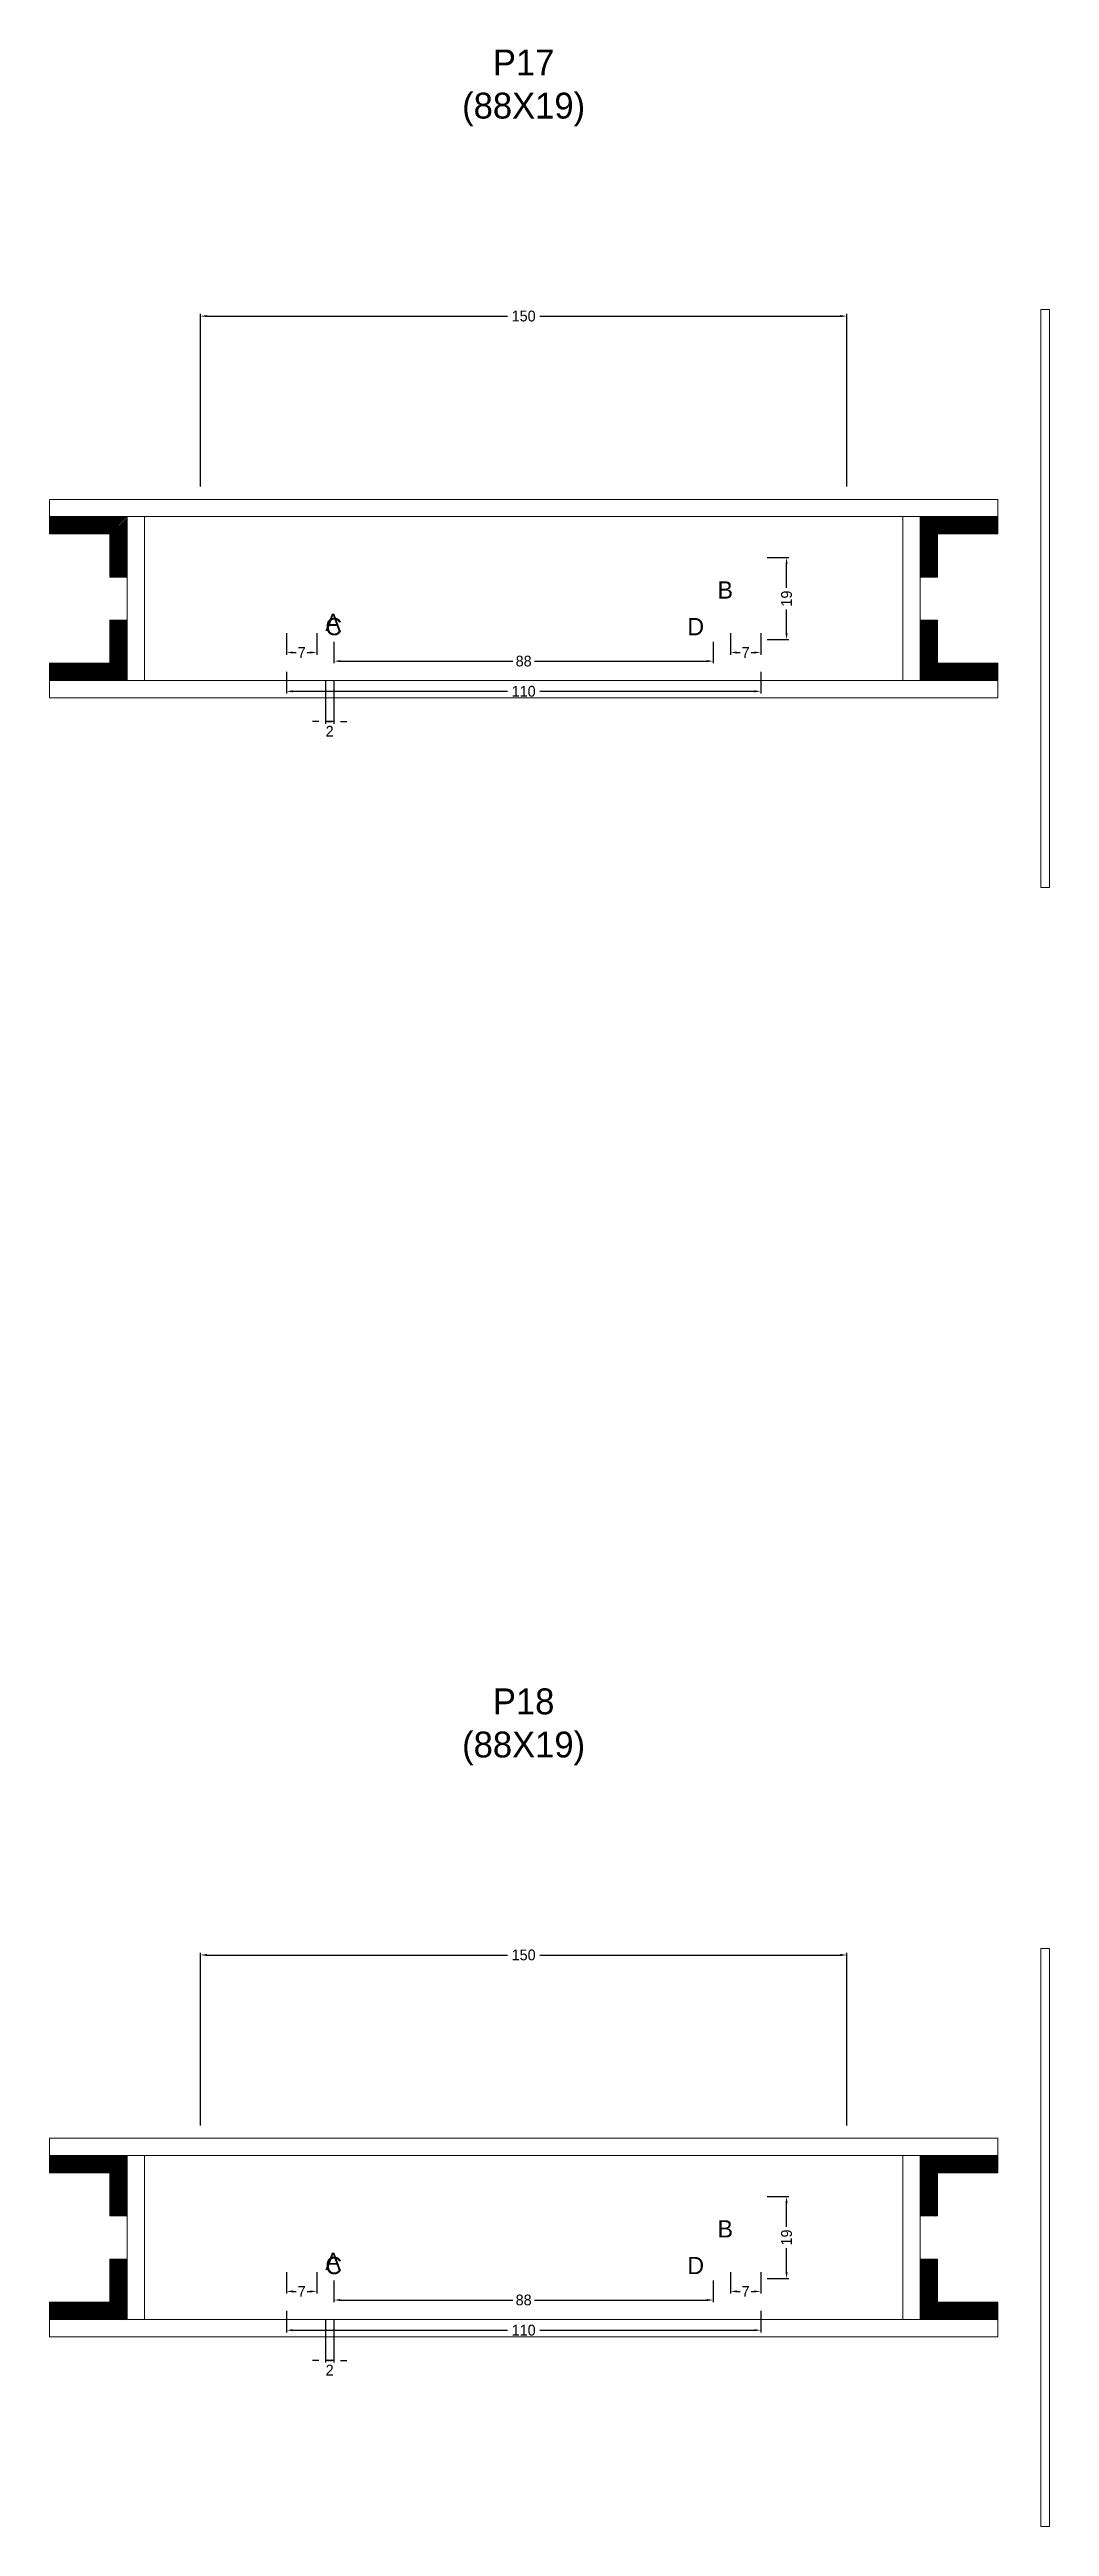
# Model space of a CAD drawing. Header units: centimetres. Extents: x -10500 to 4141, y -7986 to 295.
# Drawn here: x -110 to 122, y -6007 to -5433 of the extents above; entities that cross this region are included whole.
import ezdxf

# ---------------------------------------------------------------- set-up
doc = ezdxf.new("R2010")
doc.units = ezdxf.units.CM
for name, color, linetype in [('COTA', 241, 'Continuous'), ('Hachura', 251, 'Continuous'), ('NOMENCLATURA', 7, 'Continuous'), ('SARRAFO', 251, 'Continuous')]:
    doc.layers.add(name, color=color, linetype=linetype)
doc.dimstyles.new('cotax2', dxfattribs={"dimtxt": 2.5, "dimasz": 1.5, "dimexe": 0.5, "dimexo": 0.5, "dimgap": 0.5, "dimtad": 1, "dimcen": 2.5, "dimazin": 3, "dimtfac": 1, "dimtmove": 0, "dimatfit": 3})

msp = doc.modelspace()

# ---------------------------------------------------------------- texts
at = {"layer": 'NOMENCLATURA'}
for s, p in [('B', (45, -5560)), ('A', (-46, -5567.5)), ('C', (-46, -5568.5)), ('D', (38, -5568.5)), ('B', (45, -5940)), ('A', (-46, -5947.5)), ('C', (-46, -5948.5)), ('D', (38, -5948.5))]:
    msp.add_text(s, height=4, dxfattribs=at).set_placement(p)
at = {"layer": 'NOMENCLATURA', "char_height": 6, "attachment_point": 8}
for s, insert in [('P17\\P(88X19)', (0, -5450.5)), ('P18\\P(88X19)', (0, -5830.5))]:
    msp.add_mtext(s, dxfattribs=dict(at, insert=insert))

# ---------------------------------------------------------------- blocks, each defined once
blk = doc.blocks.new('_CLOSEDFILLED')
at = {"color": 0, "linetype": 'BYBLOCK'}
blk.add_solid([(-1, 0.16), (0, 0), (-1, -0.16)], dxfattribs=at)
blk = doc.blocks.new('*D430')
for p, q in [((-55, -5957), (-55, -5962)), ((55, -5957), (55, -5962)), ((-53.5, -5961.5), (-3.75, -5961.5)), ((3.75, -5961.5), (53.5, -5961.5))]:
    blk.add_line(p, q)
at = {"layer": 'Defpoints'}
for p in [(-55, -5956.5), (55, -5956.5), (-55, -5961.5)]:
    blk.add_point(p, dxfattribs=at)
at = {"layer": 'COTA', "xscale": 1.5, "yscale": 1.5, "rotation": 180}
blk.add_blockref('_CLOSEDFILLED', (-55, -5961.5), dxfattribs=at)
at = {"layer": 'COTA', "xscale": 1.5, "yscale": 1.5}
blk.add_blockref('_CLOSEDFILLED', (55, -5961.5), dxfattribs=at)
at = {"layer": 'COTA', "insert": (0, -5961.5), "char_height": 2.5, "attachment_point": 5}
blk.add_mtext('110', dxfattribs=at)
blk = doc.blocks.new('*D431')
for p, q in [((-44, -5950), (-44, -5955)), ((-42.5, -5954.5), (-2.5, -5954.5)), ((2.5, -5954.5), (42.5, -5954.5)), ((44, -5950), (44, -5955))]:
    blk.add_line(p, q)
at = {"layer": 'Defpoints'}
for p in [(-44, -5949.5), (44, -5949.5), (-44, -5954.5)]:
    blk.add_point(p, dxfattribs=at)
at = {"layer": 'COTA', "xscale": 1.5, "yscale": 1.5, "rotation": 180}
blk.add_blockref('_CLOSEDFILLED', (-44, -5954.5), dxfattribs=at)
at = {"layer": 'COTA', "xscale": 1.5, "yscale": 1.5}
blk.add_blockref('_CLOSEDFILLED', (44, -5954.5), dxfattribs=at)
at = {"layer": 'COTA', "insert": (0, -5954.5), "char_height": 2.5, "attachment_point": 5}
blk.add_mtext('88', dxfattribs=at)
blk = doc.blocks.new('*D432')
for p, q in [((56.5, -5930.5), (61.5, -5930.5)), ((61, -5937.5), (61, -5932)), ((61, -5948), (61, -5942.5)), ((56.5, -5949.5), (61.5, -5949.5))]:
    blk.add_line(p, q)
at = {"layer": 'Defpoints'}
for p in [(56, -5930.5), (56, -5949.5), (61, -5949.5)]:
    blk.add_point(p, dxfattribs=at)
at = {"layer": 'COTA', "xscale": 1.5, "yscale": 1.5}
for p, rotation in [((61, -5930.5), 90), ((61, -5949.5), 270)]:
    blk.add_blockref('_CLOSEDFILLED', p, dxfattribs=dict(at, rotation=rotation))
at = {"layer": 'COTA', "insert": (61, -5940), "char_height": 2.5, "attachment_point": 5, "rotation": 90}
blk.add_mtext('19', dxfattribs=at)
blk = doc.blocks.new('*D433')
for p, q in [((-55, -5948), (-55, -5953)), ((-48, -5948), (-48, -5953)), ((-53.5, -5952.5), (-52.75, -5952.5)), ((-50.25, -5952.5), (-49.5, -5952.5))]:
    blk.add_line(p, q)
at = {"layer": 'Defpoints'}
for p in [(-55, -5947.5), (-48, -5947.5), (-55, -5952.5)]:
    blk.add_point(p, dxfattribs=at)
at = {"layer": 'COTA', "xscale": 1.5, "yscale": 1.5, "rotation": 180}
blk.add_blockref('_CLOSEDFILLED', (-55, -5952.5), dxfattribs=at)
at = {"layer": 'COTA', "xscale": 1.5, "yscale": 1.5}
blk.add_blockref('_CLOSEDFILLED', (-48, -5952.5), dxfattribs=at)
at = {"layer": 'COTA', "insert": (-51.5, -5952.5), "char_height": 2.5, "attachment_point": 5}
blk.add_mtext('7', dxfattribs=at)
blk = doc.blocks.new('*D434')
for p, q in [((48, -5948), (48, -5953)), ((55, -5948), (55, -5953)), ((49.5, -5952.5), (50.25, -5952.5)), ((52.75, -5952.5), (53.5, -5952.5))]:
    blk.add_line(p, q)
at = {"layer": 'Defpoints'}
for p in [(48, -5947.5), (55, -5947.5), (48, -5952.5)]:
    blk.add_point(p, dxfattribs=at)
at = {"layer": 'COTA', "xscale": 1.5, "yscale": 1.5, "rotation": 180}
blk.add_blockref('_CLOSEDFILLED', (48, -5952.5), dxfattribs=at)
at = {"layer": 'COTA', "xscale": 1.5, "yscale": 1.5}
blk.add_blockref('_CLOSEDFILLED', (55, -5952.5), dxfattribs=at)
at = {"layer": 'COTA', "insert": (51.5, -5952.5), "char_height": 2.5, "attachment_point": 5}
blk.add_mtext('7', dxfattribs=at)
blk = doc.blocks.new('*D435')
for p, q in [((-75, -5914), (-75, -5874)), ((-73.5, -5874.5), (-3.75, -5874.5)), ((3.75, -5874.5), (73.5, -5874.5)), ((75, -5914), (75, -5874))]:
    blk.add_line(p, q)
at = {"layer": 'Defpoints'}
for p in [(-75, -5874.5), (-75, -5914.5), (75, -5914.5)]:
    blk.add_point(p, dxfattribs=at)
at = {"layer": 'COTA', "xscale": 1.5, "yscale": 1.5, "rotation": 180}
blk.add_blockref('_CLOSEDFILLED', (-75, -5874.5), dxfattribs=at)
at = {"layer": 'COTA', "xscale": 1.5, "yscale": 1.5}
blk.add_blockref('_CLOSEDFILLED', (75, -5874.5), dxfattribs=at)
at = {"layer": 'COTA', "insert": (0, -5874.5), "char_height": 2.5, "attachment_point": 5}
blk.add_mtext('150', dxfattribs=at)
blk = doc.blocks.new('*D404')
for p, q in [((-55, -5577), (-55, -5582)), ((-53.5, -5581.5), (-3.75, -5581.5)), ((3.75, -5581.5), (53.5, -5581.5)), ((55, -5577), (55, -5582))]:
    blk.add_line(p, q)
at = {"layer": 'Defpoints'}
for p in [(-55, -5576.5), (55, -5576.5), (-55, -5581.5)]:
    blk.add_point(p, dxfattribs=at)
at = {"layer": 'COTA', "xscale": 1.5, "yscale": 1.5, "rotation": 180}
blk.add_blockref('_CLOSEDFILLED', (-55, -5581.5), dxfattribs=at)
at = {"layer": 'COTA', "xscale": 1.5, "yscale": 1.5}
blk.add_blockref('_CLOSEDFILLED', (55, -5581.5), dxfattribs=at)
at = {"layer": 'COTA', "insert": (0, -5581.5), "char_height": 2.5, "attachment_point": 5}
blk.add_mtext('110', dxfattribs=at)
blk = doc.blocks.new('*D405')
for p, q in [((-44, -5570), (-44, -5575)), ((44, -5570), (44, -5575)), ((-42.5, -5574.5), (-2.5, -5574.5)), ((2.5, -5574.5), (42.5, -5574.5))]:
    blk.add_line(p, q)
at = {"layer": 'Defpoints'}
for p in [(-44, -5569.5), (44, -5569.5), (-44, -5574.5)]:
    blk.add_point(p, dxfattribs=at)
at = {"layer": 'COTA', "xscale": 1.5, "yscale": 1.5, "rotation": 180}
blk.add_blockref('_CLOSEDFILLED', (-44, -5574.5), dxfattribs=at)
at = {"layer": 'COTA', "xscale": 1.5, "yscale": 1.5}
blk.add_blockref('_CLOSEDFILLED', (44, -5574.5), dxfattribs=at)
at = {"layer": 'COTA', "insert": (0, -5574.5), "char_height": 2.5, "attachment_point": 5}
blk.add_mtext('88', dxfattribs=at)
blk = doc.blocks.new('*D406')
for p, q in [((56.5, -5550.5), (61.5, -5550.5)), ((61, -5557.5), (61, -5552)), ((61, -5568), (61, -5562.5)), ((56.5, -5569.5), (61.5, -5569.5))]:
    blk.add_line(p, q)
at = {"layer": 'Defpoints'}
for p in [(56, -5550.5), (56, -5569.5), (61, -5569.5)]:
    blk.add_point(p, dxfattribs=at)
at = {"layer": 'COTA', "xscale": 1.5, "yscale": 1.5}
for p, rotation in [((61, -5550.5), 90), ((61, -5569.5), 270)]:
    blk.add_blockref('_CLOSEDFILLED', p, dxfattribs=dict(at, rotation=rotation))
at = {"layer": 'COTA', "insert": (61, -5560), "char_height": 2.5, "attachment_point": 5, "rotation": 90}
blk.add_mtext('19', dxfattribs=at)
blk = doc.blocks.new('*D407')
for p, q in [((-55, -5568), (-55, -5573)), ((-48, -5568), (-48, -5573)), ((-53.5, -5572.5), (-52.75, -5572.5)), ((-50.25, -5572.5), (-49.5, -5572.5))]:
    blk.add_line(p, q)
at = {"layer": 'Defpoints'}
for p in [(-55, -5567.5), (-48, -5567.5), (-55, -5572.5)]:
    blk.add_point(p, dxfattribs=at)
at = {"layer": 'COTA', "xscale": 1.5, "yscale": 1.5, "rotation": 180}
blk.add_blockref('_CLOSEDFILLED', (-55, -5572.5), dxfattribs=at)
at = {"layer": 'COTA', "xscale": 1.5, "yscale": 1.5}
blk.add_blockref('_CLOSEDFILLED', (-48, -5572.5), dxfattribs=at)
at = {"layer": 'COTA', "insert": (-51.5, -5572.5), "char_height": 2.5, "attachment_point": 5}
blk.add_mtext('7', dxfattribs=at)
blk = doc.blocks.new('*D408')
for p, q in [((48, -5568), (48, -5573)), ((55, -5568), (55, -5573)), ((49.5, -5572.5), (50.25, -5572.5)), ((52.75, -5572.5), (53.5, -5572.5))]:
    blk.add_line(p, q)
at = {"layer": 'Defpoints'}
for p in [(48, -5567.5), (55, -5567.5), (48, -5572.5)]:
    blk.add_point(p, dxfattribs=at)
at = {"layer": 'COTA', "xscale": 1.5, "yscale": 1.5, "rotation": 180}
blk.add_blockref('_CLOSEDFILLED', (48, -5572.5), dxfattribs=at)
at = {"layer": 'COTA', "xscale": 1.5, "yscale": 1.5}
blk.add_blockref('_CLOSEDFILLED', (55, -5572.5), dxfattribs=at)
at = {"layer": 'COTA', "insert": (51.5, -5572.5), "char_height": 2.5, "attachment_point": 5}
blk.add_mtext('7', dxfattribs=at)
blk = doc.blocks.new('*D409')
for p, q in [((-75, -5534), (-75, -5494)), ((-73.5, -5494.5), (-3.75, -5494.5)), ((3.75, -5494.5), (73.5, -5494.5)), ((75, -5534), (75, -5494))]:
    blk.add_line(p, q)
at = {"layer": 'Defpoints'}
for p in [(-75, -5494.5), (-75, -5534.5), (75, -5534.5)]:
    blk.add_point(p, dxfattribs=at)
at = {"layer": 'COTA', "xscale": 1.5, "yscale": 1.5, "rotation": 180}
blk.add_blockref('_CLOSEDFILLED', (-75, -5494.5), dxfattribs=at)
at = {"layer": 'COTA', "xscale": 1.5, "yscale": 1.5}
blk.add_blockref('_CLOSEDFILLED', (75, -5494.5), dxfattribs=at)
at = {"layer": 'COTA', "insert": (0, -5494.5), "char_height": 2.5, "attachment_point": 5}
blk.add_mtext('150', dxfattribs=at)

# ---------------------------------------------------------------- dimensions: what is measured, and where the dimension line sits
at = {"layer": 'COTA'}
for base, p1, p2, picture, middle in [((-75, -5494.5), (-75, -5534.5), (75, -5534.5), '*D409', (0, -5494.5)), ((-55, -5572.5), (-55, -5567.5), (-48, -5567.5), '*D407', (-51.5, -5572.5)), ((-44, -5574.5), (-44, -5569.5), (44, -5569.5), '*D405', (0, -5574.5)), ((48, -5572.5), (48, -5567.5), (55, -5567.5), '*D408', (51.5, -5572.5)), ((-55, -5581.5), (-55, -5576.5), (55, -5576.5), '*D404', (0, -5581.5)), ((-75, -5874.5), (-75, -5914.5), (75, -5914.5), '*D435', (0, -5874.5)), ((-55, -5952.5), (-55, -5947.5), (-48, -5947.5), '*D433', (-51.5, -5952.5)), ((-44, -5954.5), (-44, -5949.5), (44, -5949.5), '*D431', (0, -5954.5)), ((48, -5952.5), (48, -5947.5), (55, -5947.5), '*D434', (51.5, -5952.5)), ((-55, -5961.5), (-55, -5956.5), (55, -5956.5), '*D430', (0, -5961.5))]:
    dim = msp.add_linear_dim(base=base, p1=p1, p2=p2, dimstyle='cotax2', dxfattribs=at)
    dim.commit()
    dim.dimension.update_dxf_attribs({"geometry": picture, "text_midpoint": middle})
for base, p1, p2, picture, middle in [((61, -5569.5), (56, -5569.5), (56, -5550.5), '*D406', (61, -5560)), ((61, -5949.5), (56, -5949.5), (56, -5930.5), '*D432', (61, -5940))]:
    dim = msp.add_linear_dim(base=base, p1=p1, p2=p2, angle=90, dimstyle='cotax2', dxfattribs=at)
    dim.commit()
    dim.dimension.update_dxf_attribs({"geometry": picture, "text_midpoint": middle})
for base, p1, p2 in [((-44, -5588.5), (-44, -5578.5), (-46, -5578.5)), ((-44, -5968.5), (-44, -5958.5), (-46, -5958.5))]:
    msp.add_linear_dim(base=base, p1=p1, p2=p2, dimstyle='cotax2', dxfattribs=at).render()

# ---------------------------------------------------------------- hatches: boundary and pattern name
at = {"layer": 'SARRAFO'}
h = msp.add_hatch(dxfattribs=at)
h.set_pattern_fill('SOLID', scale=2)
h.paths.add_polyline_path([(-110, -5545), (-96, -5545), (-96, -5541), (-110, -5541)])
h = msp.add_hatch(dxfattribs=at)
h.set_pattern_fill('SOLID', scale=2)
h.paths.add_polyline_path([(-96, -5555), (-92, -5555), (-92, -5541), (-96, -5541)])
h = msp.add_hatch(dxfattribs=at)
h.set_pattern_fill('SOLID', scale=2)
h.paths.add_polyline_path([(92, -5555), (96, -5555), (96, -5541), (92, -5541)])
h = msp.add_hatch(dxfattribs=at)
h.set_pattern_fill('SOLID', scale=2)
h.paths.add_polyline_path([(96, -5545), (110, -5545), (110, -5541), (96, -5541)])
h = msp.add_hatch(dxfattribs=at)
h.set_pattern_fill('SOLID', scale=2)
h.paths.add_polyline_path([(-96, -5579), (-92, -5579), (-92, -5565), (-96, -5565)])
h = msp.add_hatch(dxfattribs=at)
h.set_pattern_fill('SOLID', scale=2)
h.paths.add_polyline_path([(92, -5579), (96, -5579), (96, -5565), (92, -5565)])
h = msp.add_hatch(dxfattribs=at)
h.set_pattern_fill('SOLID', scale=2)
h.paths.add_polyline_path([(-110, -5579), (-96, -5579), (-96, -5575), (-110, -5575)])
h = msp.add_hatch(dxfattribs=at)
h.set_pattern_fill('SOLID', scale=2)
h.paths.add_polyline_path([(96, -5579), (110, -5579), (110, -5575), (96, -5575)])
h = msp.add_hatch(dxfattribs=at)
h.set_pattern_fill('SOLID', scale=2)
h.paths.add_polyline_path([(-110, -5925), (-96, -5925), (-96, -5921), (-110, -5921)])
h = msp.add_hatch(dxfattribs=at)
h.set_pattern_fill('SOLID', scale=2)
h.paths.add_polyline_path([(-96, -5935), (-92, -5935), (-92, -5921), (-96, -5921)])
h = msp.add_hatch(dxfattribs=at)
h.set_pattern_fill('SOLID', scale=2)
h.paths.add_polyline_path([(92, -5935), (96, -5935), (96, -5921), (92, -5921)])
h = msp.add_hatch(dxfattribs=at)
h.set_pattern_fill('SOLID', scale=2)
h.paths.add_polyline_path([(96, -5925), (110, -5925), (110, -5921), (96, -5921)])
h = msp.add_hatch(dxfattribs=at)
h.set_pattern_fill('SOLID', scale=2)
h.paths.add_polyline_path([(-96, -5959), (-92, -5959), (-92, -5945), (-96, -5945)])
h = msp.add_hatch(dxfattribs=at)
h.set_pattern_fill('SOLID', scale=2)
h.paths.add_polyline_path([(92, -5959), (96, -5959), (96, -5945), (92, -5945)])
h = msp.add_hatch(dxfattribs=at)
h.set_pattern_fill('SOLID', scale=2)
h.paths.add_polyline_path([(-110, -5959), (-96, -5959), (-96, -5955), (-110, -5955)])
h = msp.add_hatch(dxfattribs=at)
h.set_pattern_fill('SOLID', scale=2)
h.paths.add_polyline_path([(96, -5959), (110, -5959), (110, -5955), (96, -5955)])

# ---------------------------------------------------------------- linework, layer by layer
at = {"layer": 'Hachura', "lineweight": 13}
for points in [[(120, -5627), (122, -5627), (122, -5493), (120, -5493)], [(120, -6007), (122, -6007), (122, -5873), (120, -5873)]]:
    msp.add_lwpolyline(points, close=True, dxfattribs=at)
at = {"layer": 'Hachura', "lineweight": 18}
for points in [[(-110, -5541), (110, -5541), (110, -5537), (-110, -5537)], [(-92, -5579), (-88, -5579), (-88, -5541), (-92, -5541)], [(88, -5579), (92, -5579), (92, -5541), (88, -5541)], [(-110, -5583), (110, -5583), (110, -5579), (-110, -5579)], [(-110, -5921), (110, -5921), (110, -5917), (-110, -5917)], [(-92, -5959), (-88, -5959), (-88, -5921), (-92, -5921)], [(88, -5959), (92, -5959), (92, -5921), (88, -5921)], [(-110, -5963), (110, -5963), (110, -5959), (-110, -5959)]]:
    msp.add_lwpolyline(points, close=True, dxfattribs=at)
at = {"layer": 'SARRAFO', "lineweight": 13}
for points in [[(-110, -5545), (-96, -5545), (-96, -5541), (-110, -5541)], [(-96, -5555), (-92, -5555), (-92, -5541), (-96, -5541)], [(92, -5555), (96, -5555), (96, -5541), (92, -5541)], [(96, -5545), (110, -5545), (110, -5541), (96, -5541)], [(-96, -5579), (-92, -5579), (-92, -5565), (-96, -5565)], [(92, -5579), (96, -5579), (96, -5565), (92, -5565)], [(-110, -5579), (-96, -5579), (-96, -5575), (-110, -5575)], [(96, -5579), (110, -5579), (110, -5575), (96, -5575)], [(-110, -5925), (-96, -5925), (-96, -5921), (-110, -5921)], [(-96, -5935), (-92, -5935), (-92, -5921), (-96, -5921)], [(92, -5935), (96, -5935), (96, -5921), (92, -5921)], [(96, -5925), (110, -5925), (110, -5921), (96, -5921)], [(-96, -5959), (-92, -5959), (-92, -5945), (-96, -5945)], [(92, -5959), (96, -5959), (96, -5945), (92, -5945)], [(-110, -5959), (-96, -5959), (-96, -5955), (-110, -5955)], [(96, -5959), (110, -5959), (110, -5955), (96, -5955)]]:
    msp.add_lwpolyline(points, close=True, dxfattribs=at)

msp.set_redraw_order([(e.dxf.handle, doc.entitydb.next_handle()) for e in msp.query("TEXT MTEXT ATTDEF DIMENSION ARC_DIMENSION")])  # texts and dimensions are drawn at this point

doc.saveas('drawing.dxf')
